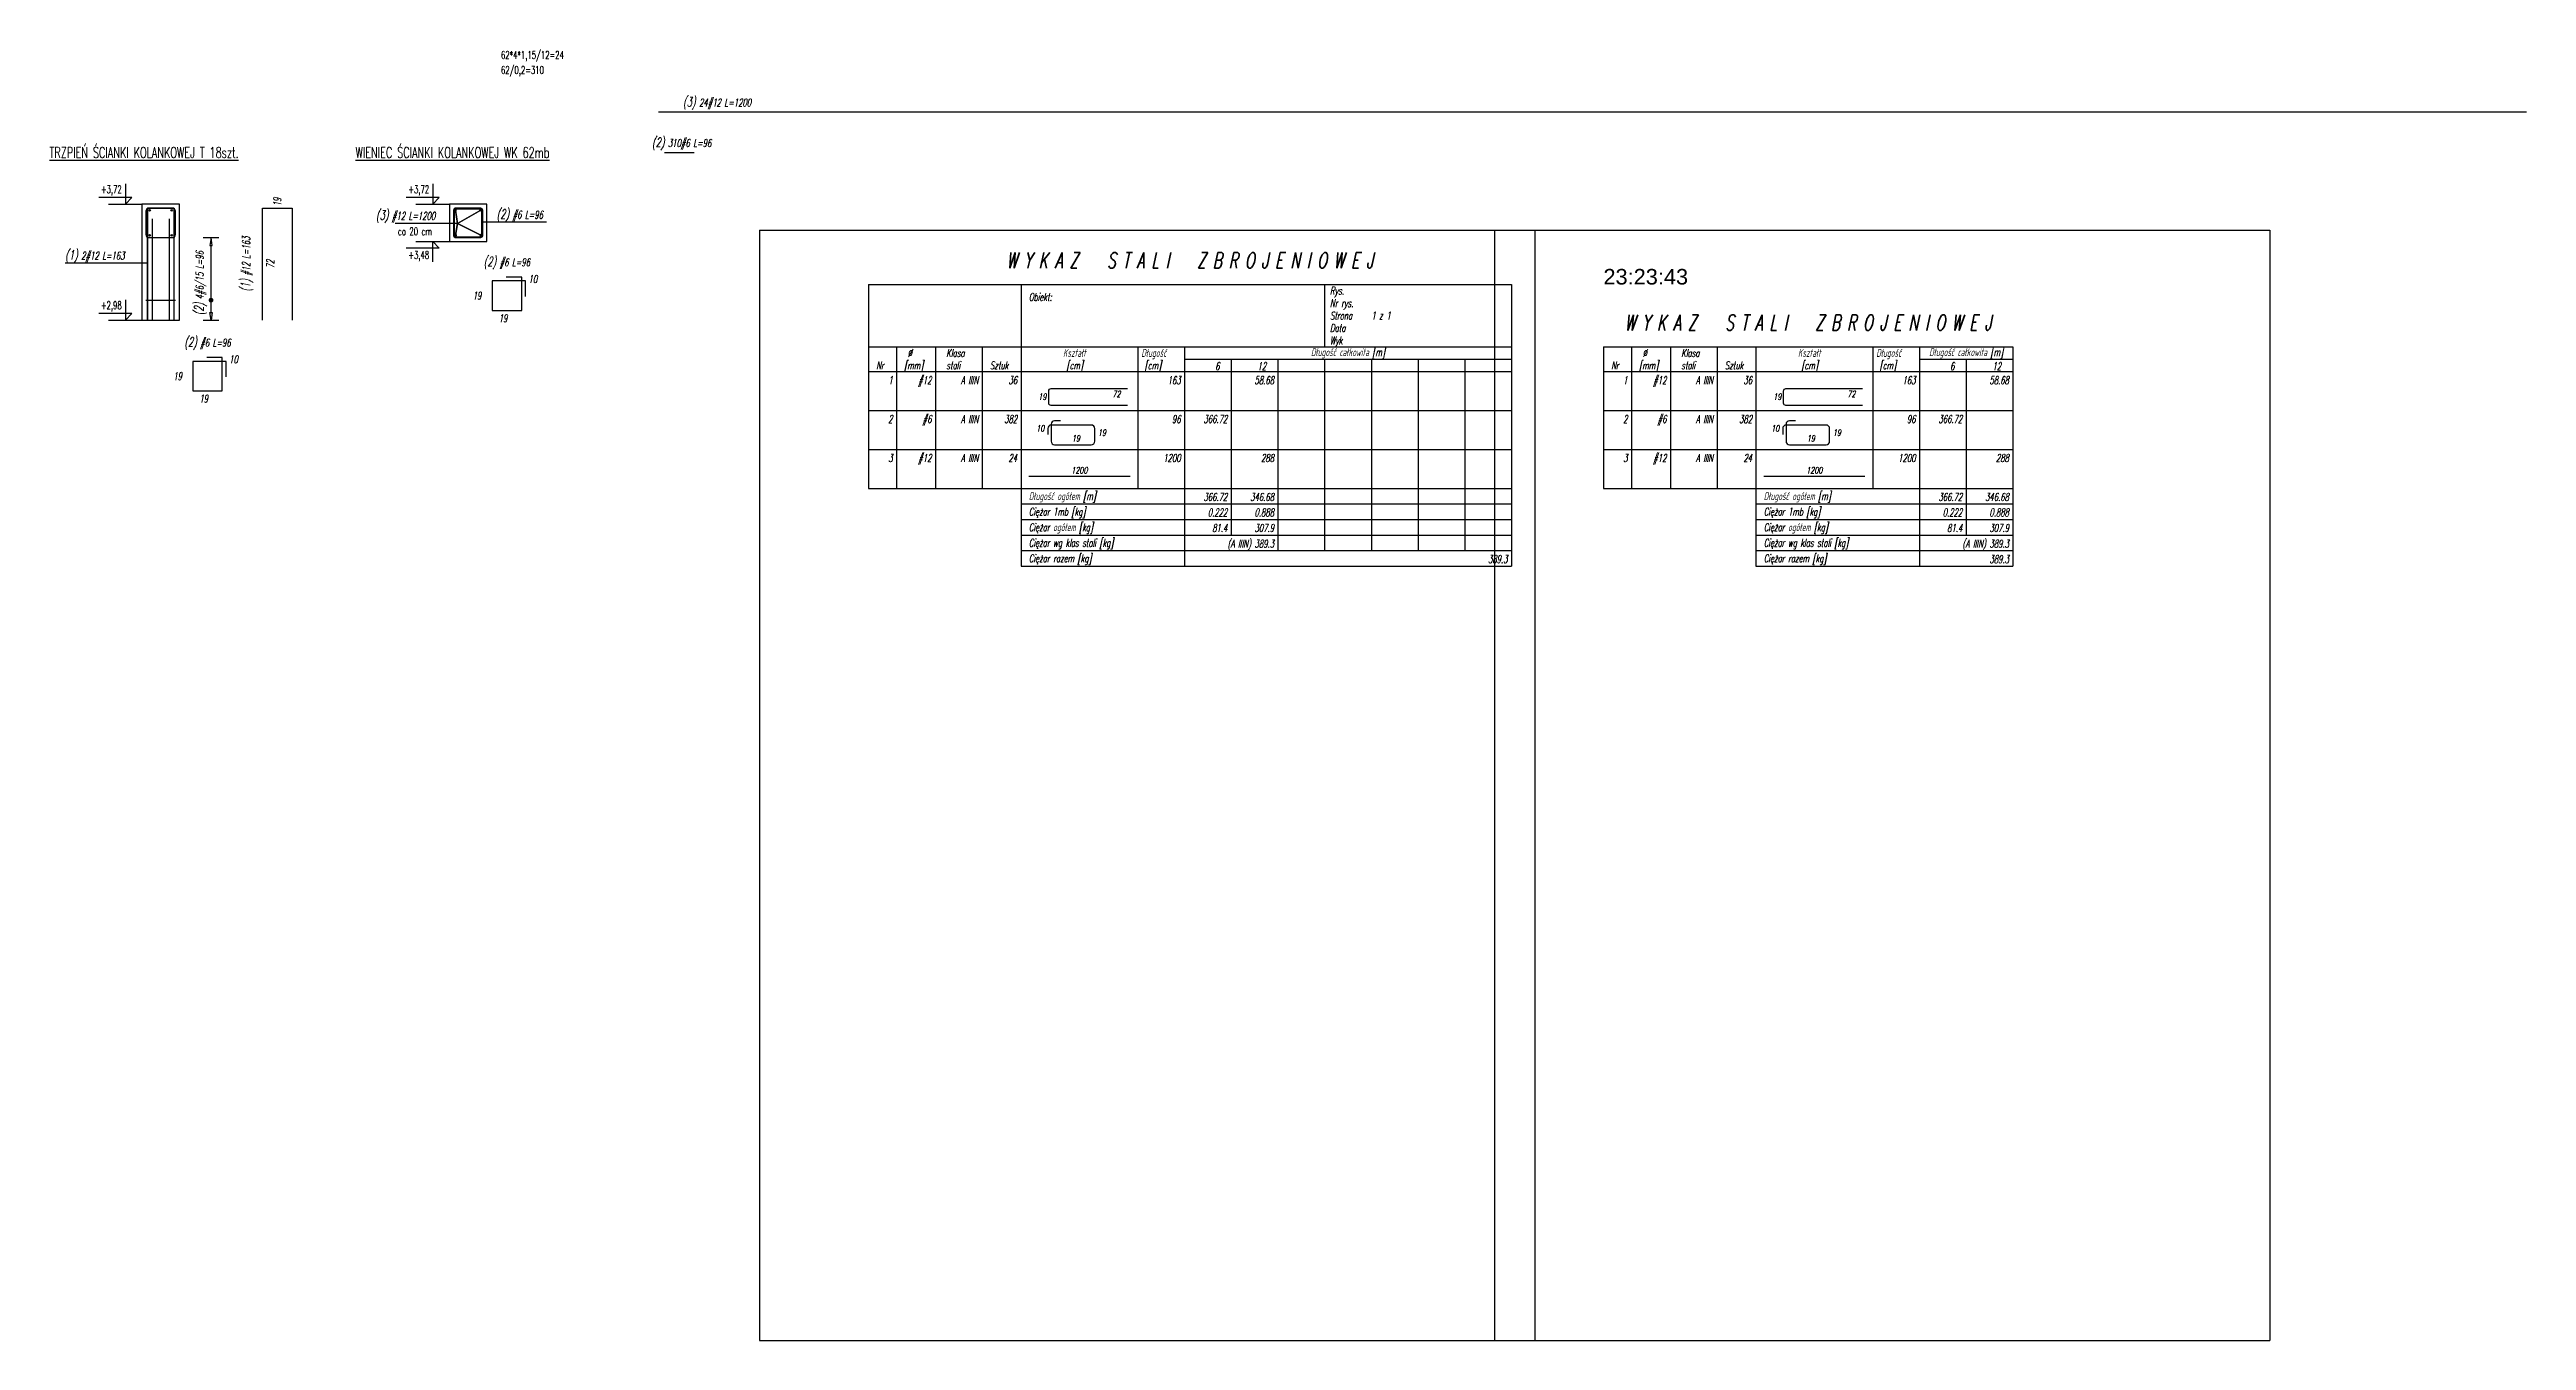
# Model space of a CAD drawing. Header units: millimetres. Extents: x 31256 to 35511, y -61920 to -60629.
# Drawn here: x 33920 to 35511, y -61920 to -61091 of the extents above; entities that cross this region are included whole.
import ezdxf
from ezdxf.enums import TextEntityAlignment as Align

# ---------------------------------------------------------------- set-up
doc = ezdxf.new("R2010")
doc.units = ezdxf.units.MM
doc.header["$LTSCALE"] = 5
doc.layers.add('__NIEDRUK__', color=54, linetype='Continuous', plot=False)
for name, color, linetype in [('K-HATCHpręt', 105, 'Continuous'), ('K-LINIA', 254, 'Continuous'), ('K-ODNOSNIK', 8, 'Continuous'), ('K-SCIANY', 2, 'Continuous'), ('K-TEXT 2.8mm', 101, 'Continuous'), ('K-TEXT 2mm', 254, 'Continuous'), ('K-ZBROJ_06', 101, 'Continuous'), ('K-ZBROJ_12', 161, 'Continuous'), ('ZBROJA_NIEZLICZAC', 255, 'Continuous'), ('ZBROJA_PRET', 161, 'Continuous'), ('ZBROJA_RZUTPR', 141, 'Continuous'), ('ZBROJA_RZUTPR1', 255, 'Continuous'), ('ZBROJA_ZASIEG', 253, 'Continuous'), ('ZBROJA_ZESTAWIENIE', 62, 'Continuous'), ('ZBROJA_ZESTAWIENIE1', 252, 'Continuous'), ('ZBROJA_ZESTAWIENIE2', 30, 'Continuous'), ('ZBROJA_ZESTAWIENIE3', 141, 'Continuous'), ('ZBROJA_ZESTAWIENIE4', 210, 'Continuous'), ('ZBROJA_ZLICZAC', 125, 'Continuous')]:
    doc.layers.add(name, color=color, linetype=linetype)
doc.styles.get("Standard").update_dxf_attribs({"font": 'arial.ttf'})
doc.styles.add('STYL_ZBROJA', font='romanszb.shx', dxfattribs={"width": 0.65, "oblique": 12})
doc.styles.add('text 2.8mm', font='romans.shx', dxfattribs={"width": 0.65})
doc.styles.add('text 2mm', font='romans.shx', dxfattribs={"width": 0.65})

msp = doc.modelspace()

# ---------------------------------------------------------------- texts
at = {"layer": 'K-TEXT 2.8mm', "style": 'text 2.8mm', "width": 0.65}
for s, p in [('%%UTRZPIEŃ ŚCIANKI KOLANKOWEJ T 18szt.', (33920.1, -61160.3)), ('%%UWIENIEC ŚCIANKI KOLANKOWEJ WK 62mb', (34116.7, -61160.3))]:
    msp.add_text(s, height=7, dxfattribs=at).set_placement(p)
at = {"layer": 'K-TEXT 2mm', "style": 'text 2mm', "width": 0.65}
for s, p in [('62*4*1,15/12=24', (34210.1, -61096.6)), ('62/0,2=310', (34210.1, -61106.3))]:
    msp.add_text(s, height=5, dxfattribs=at).set_placement(p)
at = {"layer": 'K-TEXT 2mm', "lineweight": -2, "style": 'text 2mm', "width": 0.65}
for s, p in [('+3,72', (33953.1, -61182.9)), ('+3,72', (34150.6, -61182.9)), ('co 20 cm', (34143.9, -61210)), ('+3,48', (34150.6, -61225.1)), ('+2,98', (33953.1, -61257.4))]:
    msp.add_text(s, height=5, dxfattribs=at).set_placement(p)
at = {"layer": 'ZBROJA_NIEZLICZAC', "char_height": 10, "style": 'STYL_ZBROJA'}
for s, insert, attachment_point in [('\\H6;\\C71;\\H5;\\C256;\\H6;\\C71;(3)\\H5;\\C256; #12 L=1200', (34129.8, -61202), 7), ('\\H6;\\C71;\\H5;\\C256;\\H6;\\C71;(2)\\H5;\\C256; #6 L=96', (34222.2, -61201.3), 8), ('\\H6;\\C71;\\H5;\\C256;\\H6;\\C71;(2)\\H5;\\C256; #6 L=96', (34213.9, -61231.8), 8), ('\\H6;\\C71;\\H5;\\C256;\\H6;\\C71;(2)\\H5;\\C256; #6 L=96', (34021.6, -61283.5), 8)]:
    msp.add_mtext(s, dxfattribs=dict(at, insert=insert, attachment_point=attachment_point))
at = {"layer": 'ZBROJA_NIEZLICZAC', "insert": (34050.9, -61228.5), "char_height": 10, "attachment_point": 8, "rotation": 90, "style": 'STYL_ZBROJA'}
msp.add_mtext('\\H6;\\C71;\\H5;\\C256;\\H6;\\C71;(1)\\H5;\\C256; #12 L=163', dxfattribs=at)
at = {"layer": 'ZBROJA_RZUTPR1', "style": 'STYL_ZBROJA', "oblique": 12, "width": 0.65}
msp.add_text('19', height=5, rotation=90, dxfattribs=at).set_placement((34066.4, -61185.8), align=Align.MIDDLE_RIGHT)
msp.add_text('72', height=5, rotation=90, dxfattribs=at).set_placement((34061.9, -61228.5), align=Align.MIDDLE)
for p in [(34233.4, -61238.1), (34041.1, -61289.7)]:
    msp.add_text('10', height=5, dxfattribs=at).set_placement(p, align=Align.MIDDLE_RIGHT)
for p in [(34191.9, -61248.8), (33999.6, -61300.5)]:
    msp.add_text('19', height=5, dxfattribs=at).set_placement(p, align=Align.MIDDLE_LEFT)
for p in [(34211.4, -61260.8), (34019.1, -61312.5)]:
    msp.add_text('19', height=5, dxfattribs=at).set_placement(p, align=Align.TOP_CENTER)
at = {"layer": 'ZBROJA_ZLICZAC', "char_height": 10, "attachment_point": 7, "style": 'STYL_ZBROJA'}
for s, insert in [('\\H6;\\C71;\\H5;\\C256;\\H6;\\C71;(3)\\H5;\\C256; 24#12 L=1200', (34327.1, -61129.2)), ('\\H6;\\C71;\\H5;\\C256;\\H6;\\C71;(2)\\H5;\\C256; 310#6 L=96', (34307.1, -61155.2)), ('\\H6;\\C71;\\H5;\\C256;\\H6;\\C71;(1)\\H5;\\C256; 2#12 L=163', (33930.2, -61227.6))]:
    msp.add_mtext(s, dxfattribs=dict(at, insert=insert))
at = {"layer": 'ZBROJA_ZLICZAC', "insert": (34021.1, -61261.3), "char_height": 10, "attachment_point": 7, "rotation": 90, "style": 'STYL_ZBROJA'}
msp.add_mtext('\\H6;\\C71;\\H5;\\C256;\\H6;\\C71;(2)\\H5;\\C256; 4#6/15 L=96', dxfattribs=at)

# ---------------------------------------------------------------- blocks, each defined once
blk = doc.blocks.new('A$C392df230')
h = blk.add_hatch()
h.set_pattern_fill('ANGLE', color=256, scale=0.025)
h.set_pattern_definition([(360, (-2880.4701, 5517.13781), (-5e-64, 0.174625), [0.127, -0.047625]), (90, (-2880.4701, 5517.13781), (-0.174625, 1e-17), [0.127, -0.047625])])
h.paths.add_polyline_path([(0.5, 0, 1), (-0.5, 0, 1)])
blk.add_circle((0, 0), 0.5)
blk = doc.blocks.new('_zestawienie')
at = {"layer": 'ZBROJA_ZESTAWIENIE'}
for p, q in [((0, 0), (413, 0)), ((98, 0), (98, -40)), ((293, 0), (293, -40)), ((413, 0), (413, -40)), ((0, -40), (413, -40)), ((0, -40), (0, -48)), ((18, -40), (18, -48)), ((43, -40), (43, -48)), ((73, -40), (73, -48)), ((98, -40), (98, -48)), ((173, -40), (173, -48)), ((203, -40), (203, -48)), ((413, -40), (413, -56)), ((0, -48), (0, -56)), ((0, -56), (413, -56)), ((0, -56), (0, -81)), ((18, -48), (18, -56)), ((18, -56), (18, -81)), ((43, -48), (43, -56)), ((43, -56), (43, -81)), ((73, -48), (73, -56)), ((73, -56), (73, -81)), ((98, -48), (98, -56)), ((98, -56), (98, -81)), ((173, -48), (173, -56)), ((173, -56), (173, -81)), ((203, -48), (203, -56)), ((203, -56), (203, -81)), ((233, -48), (233, -56)), ((233, -56), (233, -81)), ((263, -48), (263, -56)), ((263, -56), (263, -81)), ((293, -48), (293, -56)), ((293, -56), (293, -81)), ((323, -48), (323, -56)), ((323, -56), (323, -81)), ((353, -48), (353, -56)), ((353, -56), (353, -81)), ((383, -48), (383, -56)), ((383, -56), (383, -81)), ((413, -48), (413, -56)), ((413, -56), (413, -81)), ((0, -81), (0, -106)), ((18, -81), (18, -106)), ((43, -81), (43, -106)), ((73, -81), (73, -106)), ((98, -81), (98, -106)), ((173, -81), (173, -106)), ((203, -81), (203, -106)), ((233, -81), (233, -106)), ((263, -81), (263, -106)), ((293, -81), (293, -106)), ((323, -81), (323, -106)), ((353, -81), (353, -106)), ((383, -81), (383, -106)), ((413, -81), (413, -106)), ((0, -106), (0, -131)), ((18, -106), (18, -131)), ((43, -106), (43, -131)), ((73, -106), (73, -131)), ((98, -106), (98, -131)), ((173, -106), (173, -131)), ((203, -106), (203, -131)), ((233, -106), (233, -131)), ((263, -106), (263, -131)), ((293, -106), (293, -131)), ((323, -106), (323, -131)), ((353, -106), (353, -131)), ((383, -106), (383, -131)), ((413, -106), (413, -131)), ((0, -131), (413, -131)), ((98, -131), (98, -181)), ((203, -131), (203, -181)), ((233, -131), (233, -161)), ((263, -131), (263, -161)), ((293, -131), (293, -171)), ((323, -131), (323, -171)), ((353, -131), (353, -171)), ((383, -131), (383, -171)), ((413, -131), (413, -171)), ((413, -131), (413, -171)), ((263, -161), (263, -171)), ((413, -171), (413, -181)), ((98, -181), (413, -181))]:
    blk.add_line(p, q, dxfattribs=at)
at = {"layer": 'ZBROJA_ZESTAWIENIE1'}
for p, q in [((-70, 35), (428, 35)), ((-70, 35), (-70, -678.5)), ((428, 35), (428, -678.5)), ((203, -48), (413, -48)), ((0, -81), (413, -81)), ((0, -106), (413, -106)), ((98, -141), (413, -141)), ((98, -151), (413, -151)), ((98, -161), (413, -161)), ((98, -171), (413, -171)), ((-70, -678.5), (428, -678.5))]:
    blk.add_line(p, q, dxfattribs=at)
at = {"layer": 'ZBROJA_ZESTAWIENIE2'}
blk.add_line((0, 0), (0, -40), dxfattribs=at)
at = {"layer": 'ZBROJA_ZESTAWIENIE3'}
for points in [[(166.35, -77.75), (117.25, -77.75, -0.4142136), (115.75, -76.25), (115.75, -68.4, -0.4142136), (117.25, -66.9), (166.35, -66.9)], [(123.35, -87.55), (119.5, -87.55, 0.4142136), (117.3, -89.75), (117.3, -100.75, 0.4142136), (119.5, -102.95), (143.1, -102.95, 0.4142136), (145.3, -100.75), (145.3, -92.5, 0.4142136), (143.1, -90.3), (117.35, -90.3, 0.4142136), (115.15, -92.5), (115.15, -96.3)]]:
    blk.add_lwpolyline(points, format="xyb", dxfattribs=at)
blk.add_lwpolyline([(103, -123.2), (168, -123.2)], dxfattribs=at)
at = {"layer": 'ZBROJA_ZESTAWIENIE2', "style": 'STYL_ZBROJA', "oblique": 12, "width": 0.65}
for s, p in [('Obiekt:', (103, -12)), ('Rys. ', (296.5, -8)), ('Nr rys. ', (296.5, -16)), ('Data ', (296.5, -32)), ('Strona ', (296.5, -24)), ('1 z 1', (323, -24)), (' %%c', (23, -48)), ('Klasa', (50, -48)), ('Kształt', (125, -48)), (' Długość', (173, -48)), ('Wyk ', (296.5, -40)), ('Nr', (5, -56)), ('[mm]', (23, -56)), ('stali', (50, -56)), ('Sztuk', (78, -56)), (' [cm]', (125, -56)), ('  [cm]', (173, -56)), ('Długość ogółem [m]', (103, -140)), ('Ciężar 1mb [kg]', (103, -150)), ('Ciężar ogółem [kg]', (103, -160)), ('Ciężar wg klas stali [kg]', (103, -170)), ('Ciężar razem [kg]', (103, -180))]:
    blk.add_text(s, height=5, dxfattribs=at).set_placement(p, align=Align.BOTTOM_LEFT)
for s, height, p in [('Długość całkowita [m]', 5, (308, -46)), ('19', 4, (133.25, -100.9))]:
    blk.add_text(s, height=height, dxfattribs=at).set_placement(p, align=Align.CENTER)
for s, p in [('1', (15.5, -64)), ('#12', (40.5, -64)), ('A IIIN', (70.5, -64)), ('36', (95.5, -64)), ('163', (200.5, -64)), ('6', (225.5, -55)), ('58.68', (260.5, -64)), ('12', (255.5, -55)), ('2', (15.5, -89)), ('#6', (40.5, -89)), ('A IIIN', (70.5, -89)), ('382', (95.5, -89)), ('96', (200.5, -89)), ('366.72', (230.5, -89)), ('3', (15.5, -114)), ('#12', (40.5, -114)), ('A IIIN', (70.5, -114)), ('24', (95.5, -114)), ('1200', (200.5, -114)), ('288', (260.5, -114)), ('366.72', (230.5, -139)), ('346.68', (260.5, -139)), ('0.222', (230.5, -149)), ('81.4', (230.5, -159)), ('307.9', (260.5, -159)), ('0.888', (260.5, -149)), ('(A IIIN) 389.3', (260.5, -169)), ('389.3', (410.5, -179))]:
    blk.add_text(s, height=5, dxfattribs=at).set_placement(p, align=Align.RIGHT)
blk.add_text('19', height=4, dxfattribs=at).set_placement((114.35, -72.05), align=Align.MIDDLE_RIGHT)
for s, p in [('72', (161.9, -73.5)), ('10', (112.95, -95.6))]:
    blk.add_text(s, height=4, dxfattribs=at).set_placement(p, align=Align.BOTTOM_RIGHT)
blk.add_text('19', height=4, dxfattribs=at).set_placement((147.4, -95.25), align=Align.MIDDLE_LEFT)
blk.add_text('1200', height=4, dxfattribs=at).set_placement((135.5, -122.55), align=Align.BOTTOM_CENTER)
at = {"layer": 'ZBROJA_ZESTAWIENIE4', "style": 'STYL_ZBROJA', "oblique": 12, "width": 0.65}
blk.add_text('W Y K A Z   S T A L I   Z B R O J E N I O W E J', height=10, dxfattribs=at).set_placement((206.5, 10.5), align=Align.CENTER)
blk = doc.blocks.new('_zestawiejnieM')
at = {"layer": 'ZBROJA_ZESTAWIENIE'}
for p, q in [((0, -40), (263, -40)), ((0, -40), (0, -48)), ((18, -40), (18, -48)), ((43, -40), (43, -48)), ((73, -40), (73, -48)), ((98, -40), (98, -48)), ((173, -40), (173, -48)), ((203, -40), (203, -48)), ((263, -40), (263, -56)), ((0, -48), (0, -56)), ((0, -56), (263, -56)), ((0, -56), (0, -81)), ((18, -48), (18, -56)), ((18, -56), (18, -81)), ((43, -48), (43, -56)), ((43, -56), (43, -81)), ((73, -48), (73, -56)), ((73, -56), (73, -81)), ((98, -48), (98, -56)), ((98, -56), (98, -81)), ((173, -48), (173, -56)), ((173, -56), (173, -81)), ((203, -48), (203, -56)), ((203, -56), (203, -81)), ((233, -48), (233, -56)), ((233, -56), (233, -81)), ((263, -48), (263, -56)), ((263, -48), (263, -56)), ((263, -56), (263, -81)), ((263, -56), (263, -81)), ((0, -81), (0, -106)), ((18, -81), (18, -106)), ((43, -81), (43, -106)), ((73, -81), (73, -106)), ((98, -81), (98, -106)), ((173, -81), (173, -106)), ((203, -81), (203, -106)), ((233, -81), (233, -106)), ((263, -81), (263, -106)), ((263, -81), (263, -106)), ((0, -106), (0, -131)), ((18, -106), (18, -131)), ((43, -106), (43, -131)), ((73, -106), (73, -131)), ((98, -106), (98, -131)), ((173, -106), (173, -131)), ((203, -106), (203, -131)), ((233, -106), (233, -131)), ((263, -106), (263, -131)), ((263, -106), (263, -131)), ((0, -131), (263, -131)), ((98, -131), (98, -181)), ((203, -131), (203, -181)), ((233, -131), (233, -161)), ((263, -131), (263, -171)), ((263, -131), (263, -161)), ((263, -131), (263, -171)), ((263, -161), (263, -171)), ((263, -171), (263, -181)), ((98, -181), (263, -181))]:
    blk.add_line(p, q, dxfattribs=at)
at = {"layer": 'ZBROJA_ZESTAWIENIE1'}
for p, q in [((203, -48), (263, -48)), ((0, -81), (263, -81)), ((0, -106), (263, -106)), ((98, -141), (263, -141)), ((98, -151), (263, -151)), ((98, -161), (263, -161)), ((98, -171), (263, -171))]:
    blk.add_line(p, q, dxfattribs=at)
at = {"layer": 'ZBROJA_ZESTAWIENIE3'}
for points in [[(166.35, -77.75), (117.25, -77.75, -0.4142136), (115.75, -76.25), (115.75, -68.4, -0.4142136), (117.25, -66.9), (166.35, -66.9)], [(123.35, -87.55), (119.5, -87.55, 0.4142136), (117.3, -89.75), (117.3, -100.75, 0.4142136), (119.5, -102.95), (143.1, -102.95, 0.4142136), (145.3, -100.75), (145.3, -92.5, 0.4142136), (143.1, -90.3), (117.35, -90.3, 0.4142136), (115.15, -92.5), (115.15, -96.3)]]:
    blk.add_lwpolyline(points, format="xyb", dxfattribs=at)
blk.add_lwpolyline([(103, -123.2), (168, -123.2)], dxfattribs=at)
at = {"layer": '__NIEDRUK__'}
blk.add_text('23:23:43', height=10, dxfattribs=at).set_placement((0, 0))
at = {"layer": 'ZBROJA_ZESTAWIENIE2', "style": 'STYL_ZBROJA', "oblique": 12, "width": 0.65}
for s, p in [(' %%c', (23, -48)), ('Klasa', (50, -48)), ('Kształt', (125, -48)), (' Długość', (173, -48)), ('Nr', (5, -56)), ('[mm]', (23, -56)), ('stali', (50, -56)), ('Sztuk', (78, -56)), (' [cm]', (125, -56)), ('  [cm]', (173, -56)), ('Długość ogółem [m]', (103, -140)), ('Ciężar 1mb [kg]', (103, -150)), ('Ciężar ogółem [kg]', (103, -160)), ('Ciężar wg klas stali [kg]', (103, -170)), ('Ciężar razem [kg]', (103, -180))]:
    blk.add_text(s, height=5, dxfattribs=at).set_placement(p, align=Align.BOTTOM_LEFT)
for s, height, p in [('Długość całkowita [m]', 5, (233, -46)), ('19', 4, (133.25, -100.9))]:
    blk.add_text(s, height=height, dxfattribs=at).set_placement(p, align=Align.CENTER)
for s, p in [('1', (15.5, -64)), ('#12', (40.5, -64)), ('A IIIN', (70.5, -64)), ('36', (95.5, -64)), ('163', (200.5, -64)), ('6', (225.5, -55)), ('58.68', (260.5, -64)), ('12', (255.5, -55)), ('2', (15.5, -89)), ('#6', (40.5, -89)), ('A IIIN', (70.5, -89)), ('382', (95.5, -89)), ('96', (200.5, -89)), ('366.72', (230.5, -89)), ('3', (15.5, -114)), ('#12', (40.5, -114)), ('A IIIN', (70.5, -114)), ('24', (95.5, -114)), ('1200', (200.5, -114)), ('288', (260.5, -114)), ('366.72', (230.5, -139)), ('346.68', (260.5, -139)), ('0.222', (230.5, -149)), ('81.4', (230.5, -159)), ('307.9', (260.5, -159)), ('0.888', (260.5, -149)), ('(A IIIN) 389.3', (260.5, -169)), ('389.3', (260.5, -179))]:
    blk.add_text(s, height=5, dxfattribs=at).set_placement(p, align=Align.RIGHT)
blk.add_text('19', height=4, dxfattribs=at).set_placement((114.35, -72.05), align=Align.MIDDLE_RIGHT)
for s, p in [('72', (161.9, -73.5)), ('10', (112.95, -95.6))]:
    blk.add_text(s, height=4, dxfattribs=at).set_placement(p, align=Align.BOTTOM_RIGHT)
blk.add_text('19', height=4, dxfattribs=at).set_placement((147.4, -95.25), align=Align.MIDDLE_LEFT)
blk.add_text('1200', height=4, dxfattribs=at).set_placement((135.5, -122.55), align=Align.BOTTOM_CENTER)
at = {"layer": 'ZBROJA_ZESTAWIENIE4', "style": 'STYL_ZBROJA', "oblique": 12, "width": 0.65}
blk.add_text('W Y K A Z   S T A L I   Z B R O J E N I O W E J', height=10, dxfattribs=at).set_placement((131.5, -29.5), align=Align.CENTER)

# ---------------------------------------------------------------- linework, layer by layer
at = {"layer": '__NIEDRUK__'}
msp.add_lwpolyline([(34181.5, -61210.9), (34196.5, -61210.9, 0.414214), (34197.9, -61209.5), (34197.9, -61194.5, 0.414214), (34196.5, -61193.1), (34181.5, -61193.1, 0.414214), (34180.1, -61194.5), (34180.1, -61209.5, 0.414214)], format="xyb", close=True, dxfattribs=at)
at = {"layer": 'K-HATCHpręt'}
msp.add_lwpolyline([(33984, -61211.5), (33999, -61211.5, 0.414214), (34001, -61209.5), (34001, -61194.5, 0.414214), (33999, -61192.5), (33984, -61192.5, 0.414214), (33982, -61194.5), (33982, -61209.5, 0.414214)], format="xyb", close=True, dxfattribs=at)
for points in [[(33986, -61199.5), (33986, -61264.5)], [(33997, -61199.5), (33997, -61264.5)]]:
    msp.add_lwpolyline(points, dxfattribs=at)
for centre in [(33984.4, -61193.9), (33998.6, -61193.9), (33984.4, -61210), (33998.6, -61210)]:
    msp.add_circle(centre, 0.5, dxfattribs=at)
at = {"layer": 'K-LINIA'}
for points in [[(34239.3, -61201.5), (34198.5, -61201.5)], [(33930.2, -61227.6), (33983, -61227.6)]]:
    msp.add_lwpolyline(points, dxfattribs=at)
at = {"layer": 'K-ODNOSNIK'}
msp.add_lwpolyline([(34182.1, -61202.5), (34197.1, -61210), (34182.1, -61202.5), (34180.9, -61210), (34182.1, -61202.5), (34197.1, -61193.9), (34182.1, -61202.5), (34180.9, -61193.9), (34182.1, -61202.5), (34142.1, -61202.5)], dxfattribs=at)
at = {"layer": 'K-SCIANY'}
for points in [[(33979.5, -61264.5), (34003.5, -61264.5), (34003.5, -61190), (33979.5, -61190)], [(34177, -61214), (34201, -61214), (34201, -61190), (34177, -61190)], [(34177, -61214), (34201, -61214), (34201, -61190), (34177, -61190)]]:
    msp.add_lwpolyline(points, close=True, dxfattribs=at)
at = {"layer": 'K-TEXT 2mm', "lineweight": -2}
for points in [[(33968.8, -61176.9), (33968.8, -61190), (33973, -61185.8), (33951.7, -61185.8)], [(34166.3, -61176.9), (34166.3, -61190), (34170.5, -61185.8), (34149.2, -61185.8)], [(34166.3, -61227.1), (34166.3, -61214), (34170.5, -61218.2), (34149.2, -61218.2)], [(33968.8, -61251.4), (33968.8, -61264.5), (33973, -61260.3), (33951.7, -61260.3)]]:
    msp.add_lwpolyline(points, dxfattribs=at)
at = {"layer": 'K-TEXT 2mm'}
for points in [[(33958, -61190), (33979.7, -61190)], [(34155.5, -61190), (34177.2, -61190)], [(34155.5, -61214), (34177.2, -61214)], [(33958, -61264.5), (33979.7, -61264.5)]]:
    msp.add_lwpolyline(points, dxfattribs=at)
at = {"layer": 'K-ZBROJ_06'}
msp.add_lwpolyline([(34181.5, -61211.5), (34196.5, -61211.5, 0.414214), (34198.5, -61209.5), (34198.5, -61194.5, 0.414214), (34196.5, -61192.5), (34181.5, -61192.5, 0.414214), (34179.5, -61194.5), (34179.5, -61209.5, 0.414214)], format="xyb", close=True, dxfattribs=at)
at = {"layer": 'K-ZBROJ_12'}
msp.add_lwpolyline([(33983, -61264.5), (33983, -61192.5), (34000, -61192.5), (34000, -61264.5)], dxfattribs=at)
at = {"layer": 'ZBROJA_PRET'}
for p, q in [((34311.2, -61130.7), (35511.2, -61130.7)), ((34315.1, -61156.7), (34334.1, -61156.7)), ((33983, -61192.5), (33983, -61264.5)), ((33982, -61251.7), (34001, -61251.7))]:
    msp.add_line(p, q, dxfattribs=at)
at = {"layer": 'ZBROJA_RZUTPR'}
for points in [[(34056.9, -61264.5), (34056.9, -61192.5, -0.414214), (34056.9, -61192.5), (34075.9, -61192.5, -0.414214), (34075.9, -61192.5), (34075.9, -61264.5)], [(34225.9, -61249.3), (34225.9, -61239.3, 0.414214), (34225.9, -61239.3), (34204.4, -61239.3, 0.414214), (34204.4, -61239.3), (34204.4, -61258.3, 0.414214), (34204.4, -61258.3), (34223.4, -61258.3, 0.414214), (34223.4, -61258.3), (34223.4, -61236.8, 0.414214), (34223.4, -61236.8), (34213.4, -61236.8)], [(34033.6, -61301), (34033.6, -61291, 0.414214), (34033.6, -61291), (34012.1, -61291, 0.414214), (34012.1, -61291), (34012.1, -61310, 0.414214), (34012.1, -61310), (34031.1, -61310, 0.414214), (34031.1, -61310), (34031.1, -61288.5, 0.414214), (34031.1, -61288.5), (34021.1, -61288.5)]]:
    msp.add_lwpolyline(points, format="xyb", dxfattribs=at)
at = {"layer": 'ZBROJA_ZASIEG'}
for p, q in [((34018.9, -61211.5), (34028.9, -61211.5)), ((34018.9, -61264.5), (34028.9, -61264.5))]:
    msp.add_line(p, q, dxfattribs=at)
msp.add_lwpolyline([(34023.9, -61259.5), (34024.6, -61259.5), (34023.9, -61264.5), (34023.1, -61259.5), (34023.9, -61259.5), (34023.9, -61216.5), (34024.6, -61216.5), (34023.9, -61211.5), (34023.1, -61216.5), (34023.9, -61216.5)], dxfattribs=at)
at = {"layer": 'ZBROJA_ZASIEG', "const_width": 1.57}
msp.add_lwpolyline([(34023.1, -61251.7, 1), (34024.6, -61251.7, 1)], format="xyb", close=True, dxfattribs=at)
at = {"layer": 'ZBROJA_ZESTAWIENIE1'}
for p, q in [((34848.3, -61206.6), (35346.3, -61206.6)), ((34848.3, -61206.6), (34848.3, -61920.1)), ((34848.3, -61206.6), (35346.3, -61206.6)), ((34848.3, -61206.6), (34848.3, -61920.1)), ((34848.3, -61206.6), (35346.3, -61206.6)), ((34848.3, -61206.6), (34848.3, -61920.1)), ((34848.3, -61206.6), (35346.3, -61206.6)), ((34848.3, -61206.6), (34848.3, -61920.1)), ((35346.3, -61206.6), (35346.3, -61920.1)), ((35346.3, -61206.6), (35346.3, -61920.1)), ((35346.3, -61206.6), (35346.3, -61920.1)), ((35346.3, -61206.6), (35346.3, -61920.1)), ((34848.3, -61920.1), (35346.3, -61920.1)), ((34848.3, -61920.1), (35346.3, -61920.1)), ((34848.3, -61920.1), (35346.3, -61920.1)), ((34848.3, -61920.1), (35346.3, -61920.1))]:
    msp.add_line(p, q, dxfattribs=at)

# ---------------------------------------------------------------- block references
msp.add_blockref('_zestawiejnieM', (34918.3, -61241.6))
at = {"layer": 'K-ZBROJ_12', "xscale": -1, "rotation": 180}
msp.add_blockref('A$C392df230', (34180.9, -61193.9), dxfattribs=at)
at = {"layer": 'K-ZBROJ_12', "rotation": 180}
msp.add_blockref('A$C392df230', (34197.1, -61193.9), dxfattribs=at)
at = {"layer": 'K-ZBROJ_12'}
msp.add_blockref('A$C392df230', (34180.9, -61210), dxfattribs=at)
at = {"layer": 'K-ZBROJ_12', "xscale": -1}
msp.add_blockref('A$C392df230', (34197.1, -61210), dxfattribs=at)
at = {"layer": 'ZBROJA_ZESTAWIENIE'}
msp.add_blockref('_zestawienie', (34446.2, -61241.6), dxfattribs=at)

msp.set_redraw_order([(e.dxf.handle, doc.entitydb.next_handle()) for e in msp.query("TEXT MTEXT ATTDEF DIMENSION ARC_DIMENSION")])  # texts and dimensions are drawn at this point

doc.saveas('drawing.dxf')
